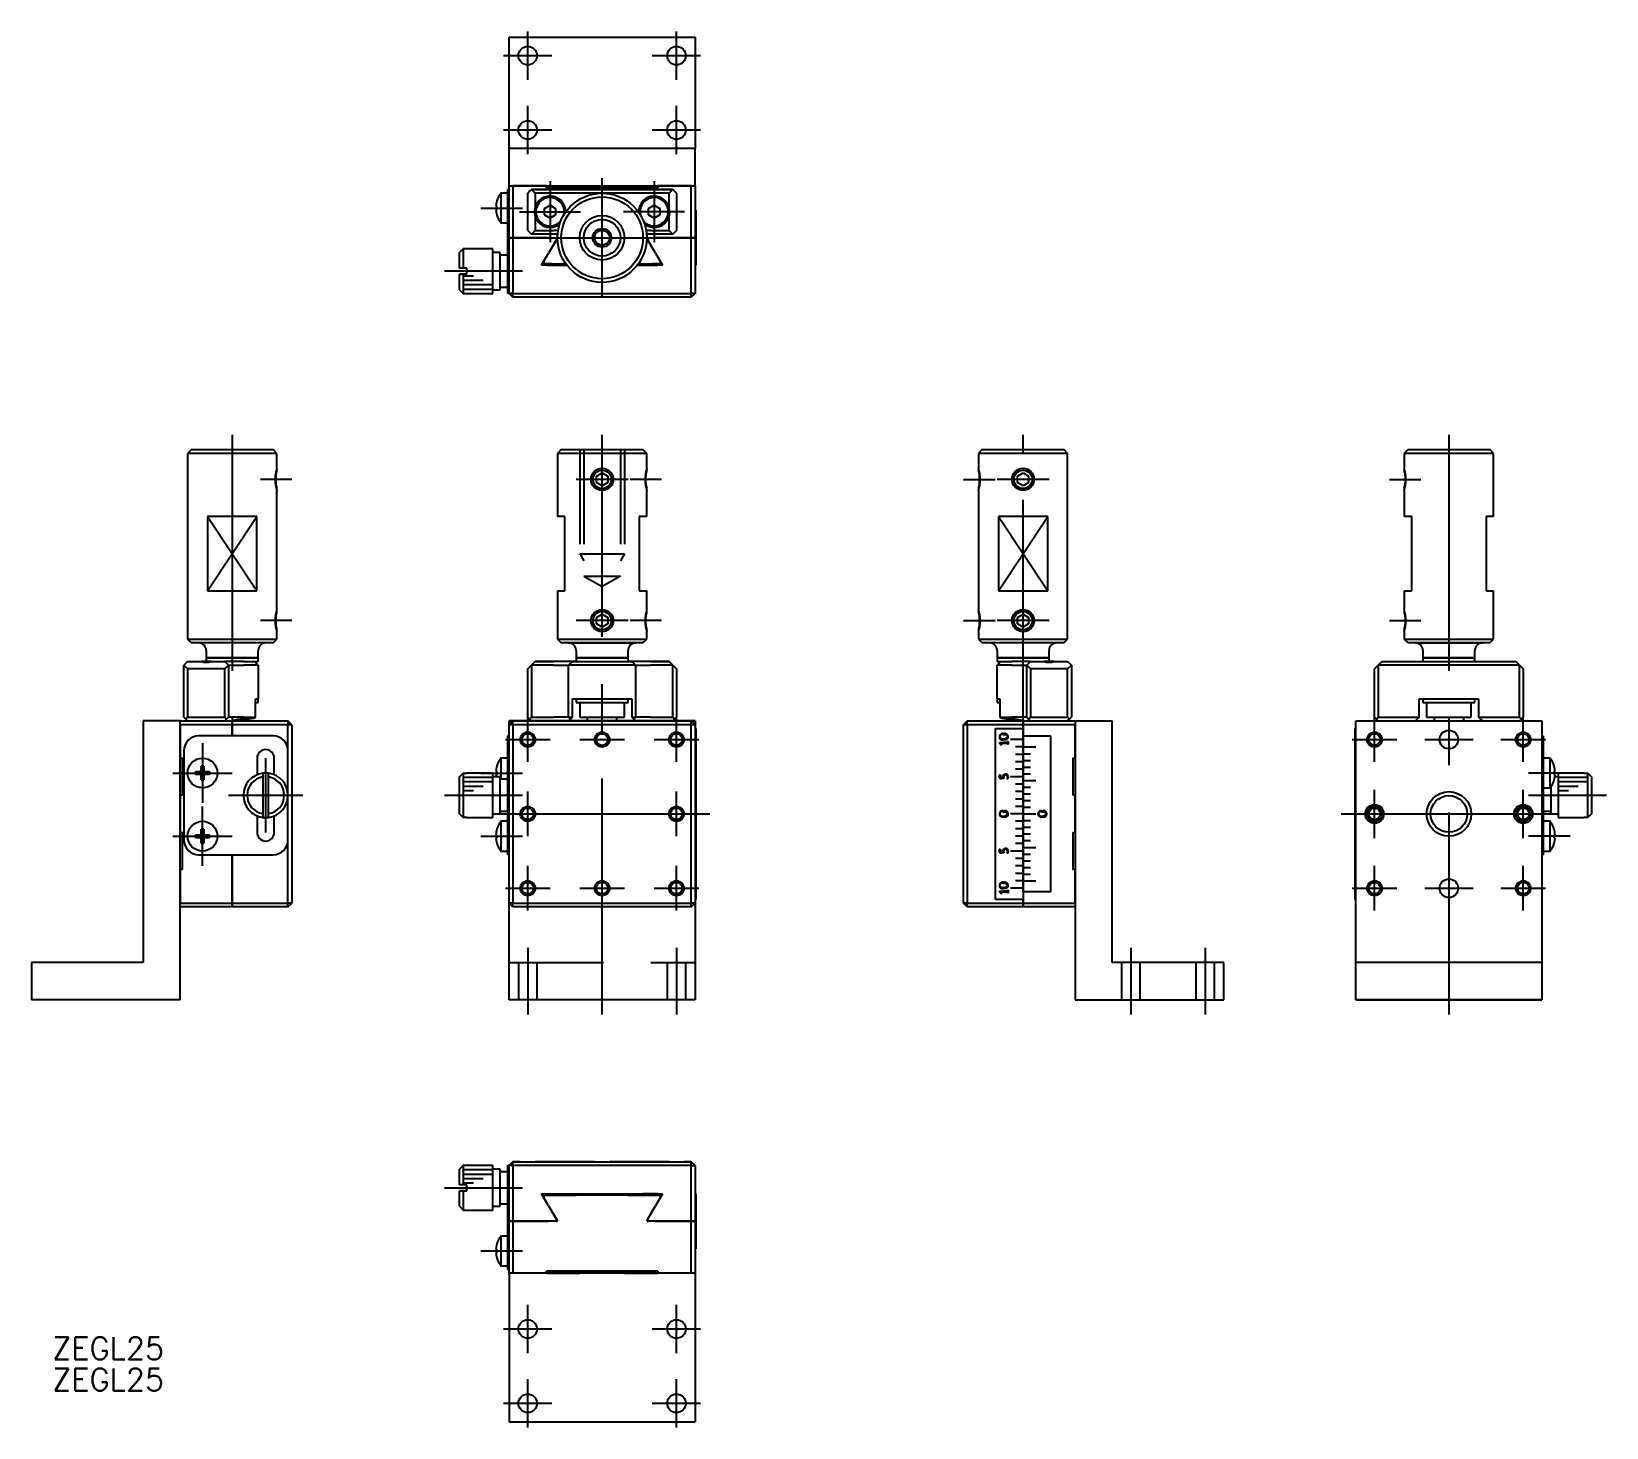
# Model space of a CAD drawing. Extents: x -77 to 135, y -83 to 105.
import ezdxf

# ---------------------------------------------------------------- set-up
doc = ezdxf.new("R2010")
doc.units = 0
doc.linetypes.add('CENTER', pattern=[50.8, 31.75, -6.35, 6.35, -6.35])
doc.linetypes.add('DASHED', pattern=[19.05, 12.7, -6.35])
doc.layers.get('0').update_dxf_attribs({"linetype": 'CONTINUOUS'})
doc.layers.add('CENTER', color=1, linetype='CENTER')
doc.styles.get("Standard").update_dxf_attribs({"font": 'txt.shx', "height": 3, "bigfont": 'bigfont.shx'})

msp = doc.modelspace()

# ---------------------------------------------------------------- texts
at = {"color": 7, "linetype": 'CONTINUOUS'}
for p in [(-73.96, -73.39), (-73.96, -77.59)]:
    msp.add_text('ZEGL25', height=3, dxfattribs=at).set_placement(p)

# ---------------------------------------------------------------- linework, layer by layer
at = {"color": 7, "linetype": 'CONTINUOUS'}
for p, q in [((-12.5, 104.5), (12.5, 104.5)), ((-12.5, 104.5), (12.5, 104.5)), ((-12.5, 89.5), (-12.5, 104.5)), ((12.5, 104.5), (12.5, 89.5)), ((12.5, 89.5), (-12.5, 89.5)), ((-12.5, 84.5), (-12.5, 89.5)), ((-11, 89.5), (-12.5, 89.5)), ((-11, 89.5), (-11.25, 89.5)), ((-11, 89.5), (-11.25, 89.5)), ((-3, 89.5), (-9, 89.5)), ((-8.75, 89.5), (-9, 89.5)), ((-8.75, 89.5), (-9, 89.5)), ((1.25, 89.5), (-1.25, 89.5)), ((0, 89.5), (-1.25, 89.5)), ((1.25, 89.5), (0, 89.5)), ((9, 89.5), (3, 89.5)), ((9, 89.5), (8.75, 89.5)), ((9, 89.5), (8.75, 89.5)), ((11.25, 89.5), (11, 89.5)), ((11.25, 89.5), (11, 89.5)), ((12.5, 89.5), (11, 89.5)), ((12.5, 84.5), (12.5, 89.5)), ((-12.7, 83.5), (-13.6, 83.5)), ((-13.6, 83.5), (-13.6, 79.5)), ((-12.5, 84), (-12.7, 84)), ((-12.7, 82), (-12.7, 84)), ((-12.5, 84), (-12.7, 84)), ((-12.5, 77.5), (-12.5, 84.5)), ((-12.5, 84.5), (-12, 84.5)), ((-12, 84.5), (-7.5, 84.5)), ((-7.5, 84.5), (-12, 84.5)), ((-12, 84.5), (-12, 77.5)), ((-9.5, 84), (-10, 83.5)), ((-10, 83.5), (-9.75, 83.75)), ((-10, 78.5), (-10, 83.5)), ((-9.5, 84), (-9.75, 83.75)), ((-9.5, 84), (9.5, 84)), ((-4, 84), (-9.5, 84)), ((-9, 83.5), (-9.5, 84)), ((0, 83.5), (-9, 83.5)), ((-9, 83.5), (-9, 81.64)), ((-7.5, 84.5), (7.5, 84.5)), ((-7.5, 84.2), (-7.5, 84.5)), ((7.5, 84.2), (-7.5, 84.2)), ((-7.5, 84.2), (7.5, 84.2)), ((4, 84.2), (-4, 84.2)), ((4, 84.2), (-4, 84.2)), ((4, 84), (-4, 84)), ((9, 83.5), (0, 83.5)), ((9.5, 84), (4, 84)), ((7.5, 84.5), (12, 84.5)), ((12, 84.5), (7.5, 84.5)), ((7.5, 84.5), (7.5, 84.2)), ((9.5, 84), (9, 83.5)), ((9, 81.64), (9, 83.5)), ((9.75, 83.75), (9.5, 84)), ((10, 83.5), (9.5, 84)), ((9.75, 83.75), (10, 83.5)), ((10, 83.5), (10, 78.5)), ((12, 77.5), (12, 84.5)), ((12, 84.5), (12.5, 84.5)), ((12.5, 84.5), (12.5, 77.5)), ((-14.29, 81.7), (-14.16, 81.7)), ((-14.29, 81.3), (-14.16, 81.3)), ((-14.16, 81.3), (-14.29, 81.3)), ((-14.16, 82.45), (-14.16, 82.43)), ((-14.16, 81.7), (-14.16, 81.3)), ((-14.16, 80.57), (-14.16, 80.55)), ((-12.7, 72), (-12.7, 82)), ((-7.75, 81.43), (-7, 81.87)), ((-7.75, 80.57), (-7.75, 81.43)), ((-7.75, 80.57), (-7, 80.13)), ((-7, 80.13), (-7.75, 80.57)), ((-7, 81.87), (-6.25, 81.43)), ((-7, 80.13), (-6.25, 80.57)), ((-6.25, 80.57), (-7, 80.13)), ((-6.25, 81.43), (-6.25, 80.57)), ((6.25, 81.43), (7, 81.87)), ((6.25, 80.57), (6.25, 81.43)), ((6.25, 80.57), (7, 80.13)), ((7, 80.13), (6.25, 80.57)), ((7, 81.87), (7.75, 81.43)), ((7, 80.13), (7.75, 80.57)), ((7.75, 80.57), (7, 80.13)), ((7.75, 81.43), (7.75, 80.57)), ((12.5, 81.2), (12.65, 81.2)), ((12.5, 81.2), (12.65, 81.2)), ((12.65, 77.51), (12.65, 81.2)), ((-13.6, 79.5), (-12.7, 79.5)), ((-10, 78.5), (-9.5, 78)), ((-9.5, 78), (-9, 78.5)), ((-9, 80.36), (-9, 78.5)), ((-9, 78.5), (-6.5, 78.5)), ((5.81, 79), (5.81, 79)), ((6.5, 78.5), (9, 78.5)), ((9, 78.5), (9, 80.36)), ((9, 78.5), (9.5, 78)), ((9.5, 78), (10, 78.5)), ((-12.5, 70), (-12.5, 77.5)), ((-12.5, 77.5), (-12, 77.5)), ((-12, 77.5), (-12.5, 77.5)), ((-7.2, 77.5), (-12, 77.5)), ((-12, 77.5), (-7.2, 77.5)), ((-12, 77.5), (-12, 70)), ((-6.5, 78), (-9.5, 78)), ((-7.2, 77.5), (-6, 77.5)), ((-6.2, 77.15), (-7.2, 75.42)), ((-6, 77.5), (-6.8, 76.11)), ((-6.2, 77.15), (-6, 77.5)), ((-6.2, 77.5), (-6.2, 77.15)), ((6.8, 76.11), (6, 77.5)), ((6, 77.5), (6.2, 77.15)), ((6, 77.5), (7.2, 77.5)), ((6.2, 77.15), (6.2, 77.5)), ((7.2, 75.42), (6.2, 77.15)), ((9.5, 78), (6.5, 78)), ((12, 77.5), (7.2, 77.5)), ((7.2, 77.5), (12, 77.5)), ((12, 70), (12, 77.5)), ((12, 77.5), (12.5, 77.5)), ((12.5, 77.5), (12, 77.5)), ((12.5, 77.5), (12.5, 70)), ((12.5, 77.5), (12.65, 77.5)), ((12.65, 77.5), (12.65, 77.51)), ((12.65, 73.8), (12.65, 77.5)), ((-18.7, 76), (-19.2, 75.5)), ((-19.2, 73.4), (-19.2, 75.5)), ((-14.7, 76), (-18.7, 76)), ((-18.7, 76), (-18.7, 73.4)), ((-14.7, 73), (-14.7, 76)), ((-13.7, 75.5), (-14.7, 75.5)), ((-13.7, 73), (-13.7, 75.5)), ((-12.7, 75.15), (-13.7, 75.15)), ((-8.13, 73.8), (-7.2, 75.42)), ((-7.8, 74), (-7.8, 74.38)), ((7.2, 75.42), (8.13, 73.8)), ((7.8, 74.38), (7.8, 74)), ((-18.7, 73.4), (-19.2, 73.4)), ((-19.2, 70.5), (-19.2, 72.6)), ((-19.2, 72.6), (-18.7, 72.6)), ((-18.7, 72.6), (-19.2, 72.6)), ((-18.2, 73.4), (-18.7, 73.4)), ((-18.7, 72.6), (-18.2, 72.6)), ((-18.7, 72.6), (-18.7, 70)), ((-18.2, 72.6), (-18.7, 72.6)), ((-18.7, 72.4), (-17.3, 72.4)), ((-18.2, 72.6), (-18.2, 73.4)), ((-14.7, 70), (-14.7, 73)), ((-13.7, 70.5), (-13.7, 73)), ((-4.72, 73.8), (-8.13, 73.8)), ((-6.8, 74), (-7.8, 74)), ((-7.5, 73.8), (-4.72, 73.8)), ((-7.5, 73.8), (-5.5, 73.8)), ((-5.5, 73.8), (-7.5, 73.8)), ((-6.8, 74), (-4.87, 74)), ((4.72, 73.8), (7.5, 73.8)), ((8.13, 73.8), (4.72, 73.8)), ((4.87, 74), (6.8, 74)), ((7.5, 73.8), (5.5, 73.8)), ((5.5, 73.8), (7.5, 73.8)), ((7.8, 74), (6.8, 74)), ((12.5, 73.8), (12.65, 73.8)), ((-19.2, 70.5), (-18.7, 70)), ((-18.7, 71.8), (-16, 71.8)), ((-18.7, 71.2), (-14.7, 71.2)), ((-18.7, 70.6), (-14.7, 70.6)), ((-18.7, 70), (-14.7, 70)), ((-14.7, 70.5), (-13.7, 70.5)), ((-13.7, 70.85), (-12.7, 70.85)), ((-12.7, 70), (-12.7, 72)), ((-12.5, 70), (-12.7, 70)), ((-12, 69.5), (-12.5, 70)), ((-12, 70), (-12.5, 70)), ((-12, 69.5), (-12, 70)), ((-12, 70), (12, 70)), ((1.5, 71.69), (1.5, 71.69)), ((12.5, 70), (12, 69.5)), ((12, 69.5), (12, 70)), ((12.5, 70), (12, 70)), ((12, 69.5), (-12, 69.5)), ((-55.25, 49), (-55.75, 48.5)), ((-55.25, 49), (-44.25, 49)), ((-43.75, 48.5), (-44.25, 49)), ((-5.5, 49), (-6, 48.5)), ((-5.5, 49), (5.5, 49)), ((-5.5, 49), (-3, 49)), ((3, 49), (5.5, 49)), ((6, 48.5), (5.5, 49)), ((51.12, 49), (50.62, 48.5)), ((51.12, 49), (56.62, 49)), ((56.62, 49), (62.12, 49)), ((62.62, 48.5), (62.12, 49)), ((108.4, 49), (107.9, 48.5)), ((108.4, 49), (119.4, 49)), ((119.9, 48.5), (119.4, 49)), ((-55.75, 48.5), (-55.75, 23.5)), ((-43.75, 48.5), (-55.75, 48.5)), ((-43.75, 46.5), (-43.75, 48.5)), ((-6, 48.5), (-6, 40)), ((6, 48.5), (-6, 48.5)), ((6, 46.5), (6, 48.5)), ((56.62, 48.5), (50.62, 48.5)), ((50.62, 48.5), (50.62, 46.5)), ((62.62, 48.5), (56.62, 48.5)), ((62.62, 23.5), (62.62, 48.5)), ((119.9, 48.5), (107.9, 48.5)), ((107.9, 48.5), (107.9, 46.5)), ((119.9, 40), (119.9, 48.5)), ((-0.75, 45.43), (0, 45.87)), ((-0.75, 44.57), (-0.75, 45.43)), ((0, 44.13), (-0.75, 44.57)), ((0, 45.87), (0.75, 45.43)), ((0.75, 44.57), (0, 44.13)), ((0.75, 45.43), (0.75, 44.57)), ((55.87, 45.43), (56.62, 45.87)), ((55.87, 44.57), (55.87, 45.43)), ((56.62, 44.13), (55.87, 44.57)), ((56.62, 45.87), (57.37, 45.43)), ((57.37, 44.57), (56.62, 44.13)), ((57.37, 45.43), (57.37, 44.57)), ((-43.75, 27.5), (-43.75, 43.5)), ((6, 40), (6, 43.5)), ((50.62, 43.5), (50.62, 27.5)), ((107.9, 43.5), (107.9, 40)), ((-46.43, 40), (-53.07, 40)), ((-53.07, 40), (-53.07, 30)), ((-46.43, 30), (-46.43, 40)), ((-5, 40), (-6, 40)), ((-5, 30), (-5, 40)), ((6, 40), (5, 40)), ((5, 40), (5, 30)), ((53.31, 40), (53.31, 30)), ((59.94, 40), (53.31, 40)), ((59.94, 30), (59.94, 40)), ((108.9, 40), (107.9, 40)), ((108.9, 40), (107.9, 40)), ((108.9, 30), (108.9, 40)), ((118.9, 40), (118.9, 30)), ((119.9, 40), (118.9, 40)), ((119.9, 40), (118.9, 40)), ((-53.07, 30), (-46.43, 30)), ((-6, 30), (-6, 23.5)), ((-6, 30), (-5, 30)), ((-6, 30), (-5, 30)), ((5, 30), (6, 30)), ((5, 30), (6, 30)), ((6, 27.5), (6, 30)), ((53.31, 30), (59.94, 30)), ((107.9, 30), (107.9, 27.5)), ((107.9, 30), (108.9, 30)), ((118.9, 30), (119.9, 30)), ((119.9, 23.5), (119.9, 30)), ((-0.75, 26.43), (0, 26.87)), ((-0.75, 25.57), (-0.75, 26.43)), ((0, 25.13), (-0.75, 25.57)), ((0, 26.87), (0.75, 26.43)), ((0.75, 25.57), (0, 25.13)), ((0.75, 26.43), (0.75, 25.57)), ((55.87, 26.43), (56.62, 26.87)), ((55.87, 25.57), (55.87, 26.43)), ((56.62, 25.13), (55.87, 25.57)), ((56.62, 26.87), (57.37, 26.43)), ((57.37, 25.57), (56.62, 25.13)), ((57.37, 26.43), (57.37, 25.57)), ((-55.75, 23.5), (-55.25, 23)), ((-55.75, 23.5), (-43.75, 23.5)), ((-44.25, 23), (-43.75, 23.5)), ((-43.75, 23.5), (-43.75, 24.5)), ((-6, 23.5), (6, 23.5)), ((-6, 23.5), (-5.5, 23)), ((5.5, 23), (6, 23.5)), ((6, 23.5), (6, 24.5)), ((50.62, 24.5), (50.62, 23.5)), ((50.62, 23.5), (56.62, 23.5)), ((50.62, 23.5), (51.12, 23)), ((56.62, 23.5), (62.62, 23.5)), ((62.12, 23), (62.62, 23.5)), ((107.9, 24.5), (107.9, 23.5)), ((107.9, 23.5), (119.9, 23.5)), ((107.9, 23.5), (108.4, 23)), ((119.4, 23), (119.9, 23.5)), ((-44.25, 23), (-55.25, 23)), ((-53.25, 22), (-53.25, 21)), ((-46.25, 21), (-46.25, 22)), ((5.5, 23), (-5.5, 23)), ((-4.5, 23), (4.5, 23)), ((-3.5, 22), (-3.5, 21)), ((3.5, 21), (3.5, 22)), ((56.62, 23), (51.12, 23)), ((53.12, 22), (53.12, 21)), ((62.12, 23), (56.62, 23)), ((60.12, 21), (60.12, 22)), ((119.4, 23), (108.4, 23)), ((112.4, 23), (108.4, 23)), ((109.4, 23), (118.4, 23)), ((109.4, 23), (112.4, 23)), ((110.4, 22), (110.4, 21)), ((115.4, 23), (118.4, 23)), ((119.4, 23), (115.4, 23)), ((117.4, 21), (117.4, 22)), ((-55.75, 20.5), (-56.25, 20)), ((-56.25, 13), (-56.25, 20)), ((-56.25, 20), (-55.75, 19.5)), ((-55.75, 20.5), (-53.89, 20.5)), ((-50.75, 19.5), (-55.75, 19.5)), ((-55.75, 19.5), (-55.75, 13)), ((-53.25, 20.5), (-53.89, 20.5)), ((-53.25, 21), (-46.25, 21)), ((-46.25, 21), (-53.25, 21)), ((-53.25, 21), (-53.25, 20.5)), ((-52.61, 20.5), (-53.25, 20.5)), ((-52.61, 20.5), (-50.75, 20.5)), ((-48.25, 20.5), (-50.75, 20.5)), ((-50.25, 20), (-50.75, 20.5)), ((-50.75, 19.5), (-50.25, 20)), ((-50.75, 13), (-50.75, 19.5)), ((-50.25, 20), (-50.25, 13)), ((-50.25, 20), (-48.25, 20)), ((-48.25, 20.5), (-47.75, 20.5)), ((-47.75, 20), (-48.25, 20)), ((-47.75, 20.5), (-46.75, 20.5)), ((-46.25, 20), (-47.75, 20)), ((-46.25, 20), (-46.75, 20.5)), ((-46.75, 20.5), (-46.25, 20.5)), ((-46.25, 20.5), (-46.25, 21)), ((-46.25, 20), (-46.25, 15.5)), ((-9.5, 20), (-10, 19.5)), ((-10, 19.5), (-9.5, 20)), ((-10, 13), (-10, 19.5)), ((-9.5, 20), (-9, 20.5)), ((-9, 20.5), (-9.5, 20)), ((-9.5, 20), (-9.5, 13)), ((-6.5, 20), (-9.5, 20)), ((-9.1, 20.4), (-9, 20.5)), ((-9.1, 20.4), (-9, 20.5)), ((-9, 20.5), (-6.5, 20.5)), ((-8.9, 20.5), (-9, 20.5)), ((-8.9, 20.5), (-9, 20.5)), ((-8.82, 20.5), (-9, 20.5)), ((-5.23, 20.5), (-8.82, 20.5)), ((-4, 20.5), (-6.5, 20.5)), ((-6.5, 20), (-4.5, 20)), ((-4.9, 20.5), (-5.23, 20.5)), ((-3.5, 20.5), (-5.1, 20.5)), ((-4.9, 20.5), (-5.1, 20.5)), ((-4.5, 20), (-4, 20.5)), ((-4.5, 20), (-4, 20.5)), ((-4.5, 13), (-4.5, 20)), ((-3, 20), (-4.5, 20)), ((-4, 20.5), (-3, 20.5)), ((3.5, 21), (-3.5, 21)), ((-3.5, 21), (3.5, 21)), ((-3.5, 21), (-3.5, 20.5)), ((-3, 20.5), (-1.8, 20.5)), ((3, 20), (-3, 20)), ((-1.8, 20.5), (1.8, 20.5)), ((1.8, 20.5), (3, 20.5)), ((3, 20.5), (4, 20.5)), ((4.5, 20), (3, 20)), ((3.5, 20.5), (3.5, 21)), ((5.1, 20.5), (3.5, 20.5)), ((6.5, 20.5), (4, 20.5)), ((4.5, 20), (4, 20.5)), ((4.5, 20), (4, 20.5)), ((4.5, 20), (6.5, 20)), ((4.5, 20), (4.5, 13)), ((9, 20.5), (4.9, 20.5)), ((5.1, 20.5), (4.9, 20.5)), ((6.5, 20.5), (9, 20.5)), ((9.5, 20), (6.5, 20)), ((9, 20.5), (8.9, 20.5)), ((9, 20.5), (8.9, 20.5)), ((9, 20.5), (9.5, 20)), ((9.5, 20), (9, 20.5)), ((9, 20.5), (9.1, 20.4)), ((9, 20.5), (9.1, 20.4)), ((9.5, 13), (9.5, 20)), ((9.5, 20), (10, 19.5)), ((10, 19.5), (9.5, 20)), ((10, 19.5), (10, 13)), ((53.12, 21), (56.62, 21)), ((56.62, 21), (53.12, 21)), ((53.12, 21), (53.12, 20.5)), ((53.12, 20.5), (53.62, 20.5)), ((53.12, 20), (53.62, 20.5)), ((54.62, 20), (53.12, 20)), ((53.12, 15.5), (53.12, 20)), ((53.62, 20.5), (54.62, 20.5)), ((54.62, 20.5), (55.12, 20.5)), ((55.12, 20), (54.62, 20)), ((57.62, 20.5), (55.12, 20.5)), ((55.12, 20), (57.12, 20)), ((56.62, 21), (60.12, 21)), ((60.12, 21), (56.62, 21)), ((57.62, 20.5), (57.12, 20)), ((57.12, 13), (57.12, 20)), ((57.12, 20), (57.62, 19.5)), ((57.62, 20.5), (59.48, 20.5)), ((62.62, 19.5), (57.62, 19.5)), ((57.62, 19.5), (57.62, 13)), ((60.76, 20.5), (59.48, 20.5)), ((60.12, 20.5), (60.12, 21)), ((60.76, 20.5), (62.62, 20.5)), ((63.12, 20), (62.62, 20.5)), ((62.62, 19.5), (63.12, 20)), ((62.62, 13), (62.62, 19.5)), ((63.12, 20), (63.12, 13)), ((103.9, 19.5), (104.4, 20)), ((103.9, 13), (103.9, 19.5)), ((104.4, 20), (104.9, 20.5)), ((123.4, 20), (104.4, 20)), ((104.4, 20), (104.4, 13)), ((104.9, 20.5), (122.9, 20.5)), ((110.4, 21), (113.9, 21)), ((113.9, 21), (110.4, 21)), ((110.4, 21), (110.4, 20.5)), ((113.9, 21), (117.4, 21)), ((117.4, 21), (113.9, 21)), ((117.4, 20.5), (117.4, 21)), ((122.9, 20.5), (123.4, 20)), ((123.4, 13), (123.4, 20)), ((123.4, 20), (123.9, 19.5)), ((123.9, 19.5), (123.9, 13)), ((-46.63, 13), (-46.63, 15.5)), ((-46.63, 15.5), (-46.25, 15.5)), ((-46.63, 15), (-46.25, 15)), ((-46.25, 15), (-46.25, 15.5)), ((-4, 13), (-4, 15.5)), ((-4, 15.5), (-3, 15.5)), ((-3.5, 15.5), (-3.5, 15)), ((-3.5, 15), (3.5, 15)), ((-3, 15.5), (0, 15.5)), ((-3, 15), (-3, 13)), ((0, 15.5), (3, 15.5)), ((3, 15.5), (4, 15.5)), ((3, 13), (3, 15)), ((3.5, 15), (3.5, 15.5)), ((4, 15.5), (4, 13)), ((53.12, 15.5), (53.51, 15.5)), ((53.12, 15.5), (53.12, 15)), ((53.12, 15), (53.51, 15)), ((53.51, 15.5), (53.51, 13)), ((109.9, 15.5), (117.9, 15.5)), ((109.9, 15.5), (110.4, 15.5)), ((109.9, 13), (109.9, 15.5)), ((110.4, 15.5), (110.4, 15)), ((110.4, 15), (113.9, 15)), ((110.4, 15), (110.9, 15)), ((110.9, 15), (110.9, 13)), ((113.9, 15), (117.4, 15)), ((116.9, 13), (116.9, 15)), ((116.9, 15), (117.4, 15)), ((117.4, 15), (117.4, 15.5)), ((117.4, 15.5), (117.9, 15.5)), ((117.9, 15.5), (117.9, 13)), ((-56.25, 13), (-56, 12.75)), ((-55.75, 13), (-56, 12.75)), ((-56, 12.75), (-55.75, 12.5)), ((-55.75, 13), (-50.75, 13)), ((-50.75, 13), (-50.5, 12.75)), ((-50.5, 12.75), (-50.75, 12.5)), ((-50.25, 13), (-50.5, 12.75)), ((-48.25, 13), (-50.25, 13)), ((-48.25, 13), (-47.75, 13)), ((-47.75, 12.75), (-48.25, 12.75)), ((-47.75, 13), (-46.63, 13)), ((-47.75, 12.5), (-47.75, 12.75)), ((-10, 13), (-9.75, 12.75)), ((-9.5, 13), (-9.75, 12.75)), ((-9.75, 12.75), (-9.5, 12.5)), ((-9.5, 13), (-6.5, 13)), ((-4.5, 13), (-6.5, 13)), ((-4.5, 13), (-4, 13)), ((-4.5, 13), (-4.25, 12.75)), ((-4.25, 12.75), (-4.5, 12.5)), ((-4, 13), (-4.25, 12.75)), ((-3, 13), (3, 13)), ((-2, 13), (-2, 12.5)), ((2, 12.5), (2, 13)), ((4.25, 12.75), (4, 13)), ((4, 13), (4.5, 13)), ((4.25, 12.75), (4.5, 13)), ((4.5, 12.5), (4.25, 12.75)), ((6.5, 13), (4.5, 13)), ((6.5, 13), (9.5, 13)), ((9.75, 12.75), (9.5, 13)), ((9.5, 12.5), (9.75, 12.75)), ((9.75, 12.75), (10, 13)), ((53.51, 13), (54.62, 13)), ((54.62, 13), (55.12, 13)), ((54.62, 12.75), (54.62, 12.5)), ((55.12, 12.75), (54.62, 12.75)), ((57.12, 13), (55.12, 13)), ((57.37, 12.75), (57.12, 13)), ((57.37, 12.75), (57.62, 13)), ((57.62, 12.5), (57.37, 12.75)), ((57.62, 13), (62.62, 13)), ((62.87, 12.75), (62.62, 13)), ((62.62, 12.5), (62.87, 12.75)), ((62.87, 12.75), (63.12, 13)), ((104.15, 12.75), (103.9, 13)), ((104.15, 12.75), (103.9, 13)), ((104.15, 12.75), (104.4, 13)), ((104.4, 12.5), (104.15, 12.75)), ((104.4, 12.5), (104.15, 12.75)), ((104.4, 13), (109.9, 13)), ((109.9, 13), (109.4, 12.5)), ((109.4, 12.5), (109.65, 12.75)), ((109.65, 12.75), (109.9, 13)), ((110.9, 13), (116.9, 13)), ((110.9, 13), (111.9, 13)), ((111.9, 13), (115.9, 13)), ((111.9, 13), (115.9, 13)), ((111.9, 13), (111.9, 12.5)), ((115.9, 13), (116.9, 13)), ((115.9, 12.5), (115.9, 13)), ((117.9, 13), (123.4, 13)), ((118.4, 12.5), (117.9, 13)), ((117.9, 13), (118.15, 12.75)), ((118.15, 12.75), (118.4, 12.5)), ((123.4, 13), (123.65, 12.75)), ((123.65, 12.75), (123.4, 12.5)), ((123.65, 12.75), (123.4, 12.5)), ((123.9, 13), (123.65, 12.75)), ((123.9, 13), (123.65, 12.75)), ((-61.75, 12.5), (-61.75, 11)), ((-56.75, 12.5), (-61.75, 12.5)), ((-61.75, 11), (-61.75, -9)), ((-56.75, 12.5), (-52.25, 12.5)), ((-56.75, 12), (-56.75, 12.5)), ((-56.75, 9), (-56.75, 12)), ((-56.75, 12), (-56.75, 9)), ((-49.75, 12), (-56.75, 12)), ((-52.25, 12.5), (-49.75, 12.5)), ((-49.75, 12.5), (-42.25, 12.5)), ((-49.75, 12), (-49.75, 12.5)), ((-49.75, 12.5), (-49.75, 12)), ((-49.75, 10.5), (-49.75, 12)), ((-49.75, 12), (-49.75, 10.5)), ((-42.25, 12), (-49.75, 12)), ((-41.75, 12), (-42.25, 12.5)), ((-42.25, 12.5), (-42.25, 12)), ((-42.25, 8.5), (-42.25, 12)), ((-41.75, 12), (-42.25, 12)), ((-41.75, 12), (-41.75, 9)), ((-12, 12.5), (-12.5, 12.5)), ((-12.5, 12), (-12.5, 12.5)), ((-12.5, 12.5), (-12, 12.5)), ((-12, 12.5), (-12.5, 12)), ((-12.5, 12), (-12, 12.5)), ((-12.5, 8.5), (-12.5, 12)), ((-12, 12), (-12.5, 12)), ((-7.2, 12.5), (-12, 12.5)), ((-12, 12.5), (12, 12.5)), ((-12, 12), (-12, 12.5)), ((-12, 12), (-12, -12)), ((12, 12), (-12, 12)), ((8.13, 12.5), (-8.13, 12.5)), ((-8.13, 12.5), (-7.2, 12.5)), ((12, 12.5), (7.2, 12.5)), ((7.2, 12.5), (8.13, 12.5)), ((12.5, 12.5), (12, 12.5)), ((12, 12.5), (12.5, 12.5)), ((12, 12), (12, 12.5)), ((12.5, 12), (12, 12.5)), ((12, 12.5), (12.5, 12)), ((12, -12), (12, 12)), ((12.5, 12), (12, 12)), ((12.5, 12.5), (12.5, 12)), ((12.5, 12), (12.5, -12)), ((12.5, 11.5), (12.65, 11.5)), ((12.5, 11.5), (12.65, 11.5)), ((12.65, -11.5), (12.65, 11.5)), ((48.62, 12), (49.12, 12.5)), ((48.62, 9), (48.62, 12)), ((49.12, 12), (48.62, 12)), ((49.12, 12.5), (56.62, 12.5)), ((49.12, 12), (49.12, 12.5)), ((49.12, 12), (49.12, -12)), ((56.62, 12), (49.12, 12)), ((52.92, -11.5), (52.92, 11.5)), ((52.92, 11.5), (56.62, 11.5)), ((56.62, 12.5), (59.12, 12.5)), ((56.62, 12.5), (56.62, 12)), ((56.62, 12), (56.62, 12.5)), ((63.62, 12), (56.62, 12)), ((56.62, 11.51), (56.62, 12)), ((56.62, 12), (56.62, 11.51)), ((56.62, 11.5), (56.62, 10.51)), ((59.12, 12.5), (63.62, 12.5)), ((63.62, 12.5), (68.62, 12.5)), ((63.62, 12.5), (63.62, 12)), ((63.62, 12), (63.62, 9)), ((63.62, 9), (63.62, 12)), ((68.62, 11), (68.62, 12.5)), ((68.62, -9), (68.62, 11)), ((101.25, 11.5), (101.25, 10.51)), ((101.4, 11.5), (101.25, 11.5)), ((101.4, -20), (101.4, 12.5)), ((101.4, 12.5), (126.4, 12.5)), ((126.4, 12.5), (126.4, -20)), ((-56.75, 7.5), (-56.75, 9)), ((-56.75, 9), (-56.75, 7.5)), ((-56.25, 8.5), (-56.25, -3.5)), ((-44.25, 10.5), (-54.25, 10.5)), ((-42.25, -12), (-42.25, 8.5)), ((-41.75, 9), (-41.75, -1)), ((-12.5, 10.5), (-12.7, 10.5)), ((-12.5, 10.5), (-12.7, 10.5)), ((-12.7, 8.5), (-12.7, 10.5)), ((-12.7, -3.5), (-12.7, 8.5)), ((-12.5, -3.5), (-12.5, 8.5)), ((-12.5, -3.5), (-12.5, 8.5)), ((48.62, -1), (48.62, 9)), ((53.45, 9.53), (53.44, 9.54)), ((53.48, 9.49), (53.45, 9.53)), ((53.53, 9.44), (53.48, 9.49)), ((53.6, 9.37), (53.53, 9.44)), ((54.52, 9.47), (53.57, 9.48)), ((53.57, 9.48), (53.68, 9.33)), ((53.63, 9.32), (53.6, 9.37)), ((53.64, 9.3), (53.63, 9.32)), ((53.67, 9.26), (53.64, 9.3)), ((53.68, 9.24), (53.67, 9.26)), ((53.68, 9.33), (53.72, 9.26)), ((53.69, 9.24), (53.68, 9.24)), ((53.7, 9.24), (53.69, 9.24)), ((53.71, 9.25), (53.7, 9.24)), ((53.7, 9.24), (53.7, 9.24)), ((53.72, 9.25), (53.71, 9.25)), ((53.72, 9.26), (53.72, 9.25)), ((54.52, 9.6), (54.55, 9.73)), ((54.6, 9.34), (54.52, 9.47)), ((54.55, 9.73), (54.6, 9.75)), ((54.6, 9.75), (54.6, 9.34)), ((55.62, 10), (54.92, 10)), ((56.62, 10), (55.62, 10)), ((56.62, 9), (55.62, 9)), ((56.62, 10.51), (56.62, 10.5)), ((56.62, 10.5), (60.32, 10.5)), ((56.62, 10.01), (56.62, 10.5)), ((56.62, 10.5), (56.62, 10)), ((56.62, 10), (56.62, 10.01)), ((56.62, 9.99), (56.62, 10)), ((56.62, 10), (56.62, 9.01)), ((56.62, 9.01), (56.62, 9.99)), ((56.62, 9), (56.62, 9.01)), ((56.62, 9.01), (56.62, 9)), ((56.62, 9), (57.62, 9)), ((56.62, 8.99), (56.62, 9)), ((56.62, 9), (56.62, 8.99)), ((56.62, 8.1), (56.62, 8.99)), ((56.62, 8.99), (56.62, 8.11)), ((57.62, 9), (58.32, 9)), ((60.32, 10.5), (60.32, -10.5)), ((63.62, 9), (63.62, 7.5)), ((63.62, 7.5), (63.62, 9)), ((101.25, 10.5), (101.25, -10.5)), ((101.4, 10.5), (101.25, 10.5)), ((126.4, 10.5), (126.6, 10.5)), ((126.6, 10.5), (126.6, 8.5)), ((126.6, 8.5), (126.6, -3.5)), ((-56.75, 2.5), (-56.75, 7.5)), ((-56.75, 7.5), (-56.45, 7.5)), ((-56.45, 2.5), (-56.45, 7.5)), ((-53.95, 5.7), (-53.95, 6.43)), ((-53.55, 6.43), (-53.55, 5.7)), ((-46.4, 7.5), (-46.4, 5.27)), ((-44.1, 5.27), (-44.1, 7.5)), ((-14.16, 6.45), (-14.16, 6.43)), ((-12.7, 7.5), (-13.6, 7.5)), ((-13.6, 7.5), (-13.6, 4.65)), ((56.62, 8), (55.62, 8)), ((56.62, 7), (55.62, 7)), ((56.62, 8.11), (56.62, 8.1)), ((56.62, 8.1), (57.62, 8.1)), ((56.62, 8.01), (56.62, 8.1)), ((56.62, 8.1), (56.62, 8.09)), ((56.62, 8.09), (56.62, 8)), ((56.62, 8), (56.62, 8.01)), ((56.62, 8), (56.62, 7.21)), ((56.62, 7.99), (56.62, 8)), ((56.62, 7.2), (56.62, 7.99)), ((56.62, 7.21), (56.62, 7.2)), ((56.62, 7.2), (57.62, 7.2)), ((56.62, 7.01), (56.62, 7.2)), ((56.62, 7.2), (56.62, 7.19)), ((56.62, 7.19), (56.62, 7)), ((56.62, 7), (56.62, 7.01)), ((56.62, 6.99), (56.62, 7)), ((56.62, 7), (56.62, 6.31)), ((56.62, 6.3), (56.62, 6.99)), ((63.32, 7.5), (63.32, 2.5)), ((63.32, 7.5), (63.62, 7.5)), ((63.62, 7.5), (63.62, 2.5)), ((127.5, 7.5), (126.6, 7.5)), ((127.5, 5.5), (127.5, 7.5)), ((128.05, 6.43), (128.05, 6.45)), ((-54.68, 5.7), (-53.95, 5.7)), ((-53.95, 5.3), (-54.68, 5.3)), ((-53.95, 4.57), (-53.95, 5.3)), ((-53.55, 5.7), (-52.82, 5.7)), ((-52.82, 5.3), (-53.55, 5.3)), ((-53.55, 5.3), (-53.55, 4.57)), ((-45.65, 5.47), (-45.65, 4.97)), ((-45.65, 4.97), (-45.65, 0.03)), ((-44.85, 4.97), (-44.85, 5.47)), ((-44.85, 0.03), (-44.85, 4.97)), ((-19.2, 4.97), (-18.7, 5.47)), ((-19.2, 0.03), (-19.2, 4.97)), ((-18.7, 5.47), (-18.7, -0.47)), ((-18.7, 5.47), (-18.2, 5.47)), ((-14.7, 4.9), (-18.7, 4.9)), ((-14.7, 4.3), (-18.7, 4.3)), ((-14.7, 5.5), (-18.2, 5.5)), ((-18.2, 5.47), (-18.2, 5.5)), ((-14.7, -0.5), (-14.7, 5.5)), ((-13.7, 5), (-14.7, 5)), ((-14.29, 5.7), (-14.16, 5.7)), ((-14.16, 5.3), (-14.29, 5.3)), ((-14.29, 5.3), (-14.16, 5.3)), ((-14.16, 5.7), (-14.16, 5.3)), ((-13.7, 0), (-13.7, 5)), ((-12.7, 4.65), (-13.7, 4.65)), ((53.45, 5.21), (53.42, 5.27)), ((53.42, 5.27), (53.44, 5.27)), ((53.44, 5.27), (53.56, 5.25)), ((53.56, 5.25), (53.57, 5.16)), ((53.57, 5.04), (53.56, 4.99)), ((53.56, 4.99), (53.56, 4.97)), ((53.56, 4.97), (53.56, 4.96)), ((53.56, 4.96), (53.56, 4.87)), ((53.56, 4.87), (53.57, 4.84)), ((53.57, 5.16), (53.57, 5.09)), ((53.57, 5.09), (53.57, 5.04)), ((53.57, 4.84), (53.58, 4.84)), ((53.57, 4.84), (53.57, 4.84)), ((53.58, 4.84), (53.66, 4.83)), ((53.66, 4.83), (53.9, 4.81)), ((53.81, 4.77), (53.77, 4.77)), ((54.03, 4.76), (53.81, 4.77)), ((54.03, 4.8), (54.04, 4.77)), ((54.04, 4.77), (54.03, 4.76)), ((54.56, 4.69), (54.47, 4.73)), ((55.62, 5), (54.92, 5)), ((56.62, 6), (55.62, 6)), ((56.62, 5), (55.62, 5)), ((56.62, 6.31), (56.62, 6.3)), ((56.62, 6.3), (57.62, 6.3)), ((56.62, 6.01), (56.62, 6.3)), ((56.62, 6.3), (56.62, 6.29)), ((56.62, 6.29), (56.62, 6)), ((56.62, 6), (56.62, 6.01)), ((56.62, 5.99), (56.62, 6)), ((56.62, 6), (56.62, 5.41)), ((56.62, 5.4), (56.62, 5.99)), ((56.62, 5.41), (56.62, 5.4)), ((56.62, 5.4), (57.62, 5.4)), ((56.62, 5.01), (56.62, 5.4)), ((56.62, 5.4), (56.62, 5.39)), ((56.62, 5.39), (56.62, 5)), ((56.62, 5), (56.62, 5.01)), ((56.62, 4.99), (56.62, 5)), ((56.62, 5), (56.62, 4.51)), ((56.62, 4.5), (56.62, 4.99)), ((56.62, 4.51), (56.62, 4.5)), ((56.62, 4.5), (57.62, 4.5)), ((56.62, 4.01), (56.62, 4.5)), ((56.62, 4.5), (56.62, 4.49)), ((56.62, 4.49), (56.62, 4)), ((57.62, 4.5), (58.32, 4.5)), ((127.5, 3.5), (127.5, 5.5)), ((128.19, 5.7), (128.05, 5.7)), ((128.05, 5.3), (128.05, 5.7)), ((128.05, 5.7), (128.19, 5.7)), ((128.19, 5.3), (128.05, 5.3)), ((128.05, 4.55), (128.05, 4.57)), ((128.6, 5), (128.15, 5)), ((132.1, 5.5), (128.6, 5.5)), ((128.6, 5.5), (128.6, -0.5)), ((132.6, 4.9), (128.6, 4.9)), ((132.6, 4.3), (128.6, 4.3)), ((132.1, 5.5), (132.1, 5.47)), ((132.1, 5.47), (132.6, 5.47)), ((132.6, -0.47), (132.6, 5.47)), ((132.6, 5.47), (133.1, 4.97)), ((133.1, 4.97), (133.1, 0.03)), ((-56.75, -2.5), (-56.75, 2.5)), ((-56.75, 2.5), (-56.75, -2.5)), ((-56.45, 2.5), (-56.75, 2.5)), ((-16, 3.7), (-18.7, 3.7)), ((-17.3, 3.1), (-18.7, 3.1)), ((56.62, 4), (55.62, 4)), ((56.62, 3), (55.62, 3)), ((56.62, 4), (56.62, 4.01)), ((56.62, 4), (56.62, 3.61)), ((56.62, 3.99), (56.62, 4)), ((56.62, 3.6), (56.62, 3.99)), ((56.62, 3.61), (56.62, 3.6)), ((56.62, 3.6), (57.62, 3.6)), ((56.62, 3.01), (56.62, 3.6)), ((56.62, 3.6), (56.62, 3.59)), ((56.62, 3.59), (56.62, 3)), ((56.62, 3), (56.62, 3.01)), ((56.62, 2.99), (56.62, 3)), ((56.62, 3), (56.62, 2.71)), ((56.62, 2.7), (56.62, 2.99)), ((56.62, 2.71), (56.62, 2.7)), ((56.62, 2.7), (57.62, 2.7)), ((56.62, 2.01), (56.62, 2.7)), ((56.62, 2.7), (56.62, 2.69)), ((56.62, 2.69), (56.62, 2)), ((63.62, 2.5), (63.32, 2.5)), ((63.62, 2.5), (63.62, -2.5)), ((63.62, -2.5), (63.62, 2.5)), ((126.6, 3.5), (127.5, 3.5)), ((127.6, 3.63), (127.6, 0)), ((131.3, 3.7), (128.6, 3.7)), ((130, 3.1), (128.6, 3.1)), ((-45.65, 0.03), (-45.65, -0.47)), ((-44.85, -0.47), (-44.85, 0.03)), ((-18.7, -0.47), (-19.2, 0.03)), ((-14.7, 0), (-13.7, 0)), ((-13.7, 0.35), (-12.7, 0.35)), ((55.62, 0), (54.92, 0)), ((56.62, 2), (55.62, 2)), ((56.62, 1), (55.62, 1)), ((56.62, 0), (55.62, 0)), ((56.62, 2), (56.62, 2.01)), ((56.62, 1.99), (56.62, 2)), ((56.62, 2), (56.62, 1.81)), ((56.62, 1.8), (56.62, 1.99)), ((56.62, 1.81), (56.62, 1.8)), ((56.62, 1.8), (57.62, 1.8)), ((56.62, 1.01), (56.62, 1.8)), ((56.62, 1.8), (56.62, 1.79)), ((56.62, 1.79), (56.62, 1)), ((56.62, 1), (56.62, 1.01)), ((56.62, 1), (56.62, 0.91)), ((56.62, 0.99), (56.62, 1)), ((56.62, 0.9), (56.62, 0.99)), ((56.62, 0.91), (56.62, 0.9)), ((56.62, 0.9), (57.62, 0.9)), ((56.62, 0.01), (56.62, 0.9)), ((56.62, 0.9), (56.62, 0.89)), ((56.62, 0.89), (56.62, 0.01)), ((56.62, 0.01), (56.62, 0)), ((56.62, 0), (56.62, 0.01)), ((56.62, 0), (57.62, 0)), ((56.62, 0), (56.62, -0.01)), ((56.62, -0.01), (56.62, 0)), ((57.62, 0), (58.32, 0)), ((126.6, 0.35), (127.6, 0.35)), ((127.6, 0), (128.6, 0)), ((133.1, 0.03), (132.6, -0.47)), ((-53.95, -2.8), (-53.95, -2.07)), ((-53.55, -2.07), (-53.55, -2.8)), ((-46.4, -0.27), (-46.4, -2.5)), ((-44.1, -2.5), (-44.1, -0.27)), ((-41.75, -1), (-41.75, -11)), ((-18.2, -0.47), (-18.7, -0.47)), ((-18.2, -0.5), (-18.2, -0.47)), ((-18.2, -0.5), (-14.7, -0.5)), ((-14.16, -2.05), (-14.16, -2.07)), ((-13.6, -1), (-13.6, -5)), ((-12.7, -1), (-13.6, -1)), ((48.62, -11), (48.62, -1)), ((56.62, -1), (55.62, -1)), ((56.62, -2), (55.62, -2)), ((56.62, -0.01), (56.62, -0.89)), ((56.62, -0.9), (56.62, -0.01)), ((56.62, -0.89), (56.62, -0.9)), ((56.62, -0.9), (57.62, -0.9)), ((56.62, -0.9), (56.62, -0.91)), ((56.62, -0.99), (56.62, -0.9)), ((56.62, -0.91), (56.62, -1)), ((56.62, -1), (56.62, -0.99)), ((56.62, -1), (56.62, -1.79)), ((56.62, -1.01), (56.62, -1)), ((56.62, -1.8), (56.62, -1.01)), ((56.62, -1.79), (56.62, -1.8)), ((56.62, -1.8), (57.62, -1.8)), ((56.62, -1.8), (56.62, -1.81)), ((56.62, -1.99), (56.62, -1.8)), ((56.62, -1.81), (56.62, -2)), ((56.62, -2), (56.62, -1.99)), ((56.62, -2), (56.62, -2.69)), ((56.62, -2.01), (56.62, -2)), ((56.62, -2.7), (56.62, -2.01)), ((127.5, -1), (126.6, -1)), ((127.5, -3), (127.5, -1)), ((128.05, -2.07), (128.05, -2.05)), ((128.6, -0.5), (132.1, -0.5)), ((132.1, -0.47), (132.1, -0.5)), ((132.6, -0.47), (132.1, -0.47)), ((-56.75, -7.5), (-56.75, -2.5)), ((-56.75, -2.5), (-56.45, -2.5)), ((-56.45, -7.5), (-56.45, -2.5)), ((-54.68, -2.8), (-53.95, -2.8)), ((-53.95, -3.2), (-54.68, -3.2)), ((-53.95, -3.93), (-53.95, -3.2)), ((-53.55, -2.8), (-52.82, -2.8)), ((-53.55, -3.2), (-53.55, -3.93)), ((-52.82, -3.2), (-53.55, -3.2)), ((-14.29, -2.8), (-14.16, -2.8)), ((-14.16, -3.2), (-14.29, -3.2)), ((-14.29, -3.2), (-14.16, -3.2)), ((-14.16, -2.8), (-14.16, -3.2)), ((-14.16, -3.93), (-14.16, -3.95)), ((-12.7, -5.5), (-12.7, -3.5)), ((-12.5, -12), (-12.5, -3.5)), ((56.62, -3), (55.62, -3)), ((56.62, -4), (55.62, -4)), ((56.62, -2.69), (56.62, -2.7)), ((56.62, -2.7), (57.62, -2.7)), ((56.62, -2.7), (56.62, -2.71)), ((56.62, -2.99), (56.62, -2.7)), ((56.62, -2.71), (56.62, -3)), ((56.62, -3), (56.62, -2.99)), ((56.62, -3), (56.62, -3.59)), ((56.62, -3.01), (56.62, -3)), ((56.62, -3.6), (56.62, -3.01)), ((56.62, -3.59), (56.62, -3.6)), ((56.62, -3.6), (57.62, -3.6)), ((56.62, -3.6), (56.62, -3.61)), ((56.62, -3.99), (56.62, -3.6)), ((56.62, -3.61), (56.62, -4)), ((56.62, -4), (56.62, -3.99)), ((56.62, -4), (56.62, -4.49)), ((56.62, -4.01), (56.62, -4)), ((56.62, -4.5), (56.62, -4.01)), ((63.32, -2.5), (63.32, -7.5)), ((63.32, -2.5), (63.62, -2.5)), ((63.62, -2.5), (63.62, -7.5)), ((126.6, -3.5), (126.6, -5.5)), ((127.5, -5), (127.5, -3)), ((128.19, -2.8), (128.05, -2.8)), ((128.05, -3.2), (128.05, -2.8)), ((128.05, -2.8), (128.19, -2.8)), ((128.19, -3.2), (128.05, -3.2)), ((128.05, -3.95), (128.05, -3.93)), ((-54.25, -5.5), (-44.25, -5.5)), ((-49.75, -5.5), (-49.75, -12)), ((-49.75, -12), (-49.75, -5.5)), ((-13.6, -5), (-12.7, -5)), ((-12.5, -5.5), (-12.7, -5.5)), ((53.45, -4.79), (53.42, -4.73)), ((53.42, -4.73), (53.44, -4.73)), ((53.44, -4.73), (53.56, -4.75)), ((53.56, -4.75), (53.57, -4.84)), ((53.57, -4.96), (53.56, -5.01)), ((53.56, -5.01), (53.56, -5.03)), ((53.56, -5.03), (53.56, -5.04)), ((53.56, -5.04), (53.56, -5.13)), ((53.56, -5.13), (53.57, -5.16)), ((53.57, -4.84), (53.57, -4.91)), ((53.57, -4.91), (53.57, -4.96)), ((53.57, -5.16), (53.58, -5.16)), ((53.57, -5.16), (53.57, -5.16)), ((53.58, -5.16), (53.66, -5.17)), ((53.66, -5.17), (53.9, -5.19)), ((53.81, -5.23), (53.77, -5.23)), ((54.03, -5.24), (53.81, -5.23)), ((54.03, -5.2), (54.04, -5.23)), ((54.04, -5.23), (54.03, -5.24)), ((54.56, -5.31), (54.47, -5.27)), ((55.62, -5), (54.92, -5)), ((56.62, -5), (55.62, -5)), ((56.62, -6), (55.62, -6)), ((56.62, -4.49), (56.62, -4.5)), ((56.62, -4.5), (57.62, -4.5)), ((56.62, -4.5), (56.62, -4.51)), ((56.62, -4.99), (56.62, -4.5)), ((56.62, -4.51), (56.62, -5)), ((56.62, -5), (56.62, -4.99)), ((56.62, -5), (56.62, -5.39)), ((56.62, -5.01), (56.62, -5)), ((56.62, -5.4), (56.62, -5.01)), ((56.62, -5.39), (56.62, -5.4)), ((56.62, -5.4), (57.62, -5.4)), ((56.62, -5.4), (56.62, -5.41)), ((56.62, -5.99), (56.62, -5.4)), ((56.62, -5.41), (56.62, -6)), ((56.62, -6), (56.62, -5.99)), ((56.62, -6), (56.62, -6.29)), ((56.62, -6.01), (56.62, -6)), ((56.62, -6.3), (56.62, -6.01)), ((56.62, -6.29), (56.62, -6.3)), ((56.62, -6.3), (57.62, -6.3)), ((56.62, -6.99), (56.62, -6.3)), ((56.62, -6.3), (56.62, -6.31)), ((56.62, -6.31), (56.62, -7)), ((57.62, -4.5), (58.32, -4.5)), ((126.4, -5.5), (126.6, -5.5)), ((126.4, -5.5), (126.6, -5.5)), ((126.6, -5), (127.5, -5)), ((-56.75, -11), (-56.75, -7.5)), ((-56.75, -7.5), (-56.75, -11)), ((-56.45, -7.5), (-56.75, -7.5)), ((56.62, -7), (55.62, -7)), ((56.62, -8), (55.62, -8)), ((56.62, -7), (56.62, -6.99)), ((56.62, -7), (56.62, -7.19)), ((56.62, -7.01), (56.62, -7)), ((56.62, -7.2), (56.62, -7.01)), ((56.62, -7.19), (56.62, -7.2)), ((56.62, -7.2), (57.62, -7.2)), ((56.62, -7.2), (56.62, -7.21)), ((56.62, -7.99), (56.62, -7.2)), ((56.62, -7.21), (56.62, -8)), ((56.62, -8), (56.62, -7.99)), ((56.62, -8), (56.62, -8.09)), ((56.62, -8.01), (56.62, -8)), ((56.62, -8.1), (56.62, -8.01)), ((56.62, -8.09), (56.62, -8.1)), ((56.62, -8.1), (57.62, -8.1)), ((56.62, -8.1), (56.62, -8.11)), ((56.62, -8.99), (56.62, -8.1)), ((56.62, -8.11), (56.62, -8.99)), ((63.62, -7.5), (63.32, -7.5)), ((63.62, -7.5), (63.62, -11)), ((63.62, -11), (63.62, -7.5)), ((-61.75, -9), (-61.75, -20)), ((53.45, -10.47), (53.44, -10.46)), ((53.48, -10.51), (53.45, -10.47)), ((53.53, -10.56), (53.48, -10.51)), ((53.6, -10.63), (53.53, -10.56)), ((53.57, -10.52), (53.68, -10.67)), ((54.52, -10.53), (53.57, -10.52)), ((54.52, -10.4), (54.55, -10.27)), ((54.6, -10.66), (54.52, -10.53)), ((54.55, -10.27), (54.6, -10.25)), ((54.6, -10.25), (54.6, -10.66)), ((55.62, -10), (54.92, -10)), ((56.62, -9), (55.62, -9)), ((56.62, -10), (55.62, -10)), ((56.62, -8.99), (56.62, -9)), ((56.62, -9), (56.62, -8.99)), ((56.62, -9), (57.62, -9)), ((56.62, -9), (56.62, -9.01)), ((56.62, -9.01), (56.62, -9)), ((56.62, -9.01), (56.62, -10)), ((56.62, -9.99), (56.62, -9.01)), ((56.62, -10), (56.62, -9.99)), ((56.62, -10), (56.62, -10.5)), ((56.62, -10.01), (56.62, -10)), ((56.62, -10.5), (56.62, -10.01)), ((60.32, -10.5), (56.62, -10.5)), ((56.62, -10.5), (56.62, -10.51)), ((56.62, -10.51), (56.62, -11.5)), ((57.62, -9), (58.32, -9)), ((68.62, -20), (68.62, -9)), ((101.4, -10.5), (101.25, -10.5)), ((101.4, -10.5), (101.25, -10.5)), ((101.25, -10.51), (101.25, -11.5)), ((-56.75, -12), (-56.75, -11)), ((-56.75, -11), (-56.75, -12)), ((-56.75, -25), (-56.75, -12)), ((-56.75, -12), (-49.75, -12)), ((-49.75, -12.5), (-56.75, -12.5)), ((-49.75, -12), (-42.25, -12)), ((-49.75, -12.5), (-49.75, -12)), ((-49.75, -12), (-49.75, -12.5)), ((-42.25, -12.5), (-49.75, -12.5)), ((-42.25, -12.5), (-41.75, -12)), ((-41.75, -12), (-42.25, -12)), ((-42.25, -12.5), (-42.25, -12)), ((-41.75, -11), (-41.75, -12)), ((-12.5, -25), (-12.5, -12)), ((-12, -12.5), (-12.5, -12)), ((-12, -12), (-12.5, -12)), ((-12, -12), (12, -12)), ((-12, -12.5), (-12, -12)), ((12, -12.5), (-12, -12.5)), ((12, -12.5), (12.5, -12)), ((12, -12.5), (12, -12)), ((12.5, -12), (12, -12)), ((12.5, -11.5), (12.65, -11.5)), ((12.5, -12), (12.5, -25)), ((48.62, -12), (48.62, -11)), ((49.12, -12), (48.62, -12)), ((49.12, -12.5), (48.62, -12)), ((49.12, -12), (56.62, -12)), ((49.12, -12.5), (49.12, -12)), ((56.62, -12.5), (49.12, -12.5)), ((56.62, -11.5), (52.92, -11.5)), ((53.63, -10.68), (53.6, -10.63)), ((53.64, -10.7), (53.63, -10.68)), ((53.67, -10.74), (53.64, -10.7)), ((53.68, -10.76), (53.67, -10.74)), ((53.68, -10.67), (53.72, -10.74)), ((53.69, -10.76), (53.68, -10.76)), ((53.7, -10.76), (53.69, -10.76)), ((53.71, -10.75), (53.7, -10.76)), ((53.7, -10.76), (53.7, -10.76)), ((53.72, -10.75), (53.71, -10.75)), ((53.72, -10.74), (53.72, -10.75)), ((56.62, -12), (56.62, -11.51)), ((56.62, -11.51), (56.62, -12)), ((56.62, -12), (63.62, -12)), ((56.62, -12), (56.62, -12.5)), ((56.62, -12.5), (56.62, -12)), ((63.62, -12.5), (56.62, -12.5)), ((63.62, -11), (63.62, -12)), ((63.62, -12), (63.62, -11)), ((63.62, -12), (63.62, -25)), ((101.4, -11.5), (101.25, -11.5)), ((101.4, -11.5), (101.25, -11.5)), ((-61.75, -20), (-76.75, -20)), ((-76.75, -20), (-76.75, -25)), ((83.62, -20), (68.62, -20)), ((83.62, -25), (83.62, -20)), ((126.4, -20), (101.4, -20)), ((101.4, -25), (101.4, -20)), ((126.4, -20), (126.4, -25)), ((-56.75, -25), (-76.75, -25)), ((12.5, -25), (-12.5, -25)), ((63.62, -25), (83.62, -25)), ((101.4, -25), (126.4, -25)), ((126.4, -25), (101.4, -25)), ((102.65, -25), (105.15, -25)), ((102.65, -25), (105.15, -25)), ((102.65, -25), (105.15, -25)), ((102.65, -25), (105.15, -25)), ((122.65, -25), (125.15, -25)), ((122.65, -25), (125.15, -25)), ((122.65, -25), (125.15, -25)), ((122.65, -25), (125.15, -25)), ((-18.7, -47.29), (-19.2, -47.79)), ((-19.2, -49.89), (-19.2, -47.79)), ((-14.7, -47.29), (-18.7, -47.29)), ((-18.7, -47.29), (-18.7, -49.89)), ((-14.7, -47.89), (-18.7, -47.89)), ((-14.7, -48.49), (-18.7, -48.49)), ((-14.7, -53.29), (-14.7, -47.29)), ((-13.7, -47.79), (-14.7, -47.79)), ((-13.7, -52.79), (-13.7, -47.79)), ((-12.7, -48.14), (-13.7, -48.14)), ((-12.5, -47.29), (-12.7, -47.29)), ((-12.7, -49.29), (-12.7, -47.29)), ((-12.5, -47.29), (-12.7, -47.29)), ((-12, -46.79), (-12.5, -47.29)), ((-12, -46.79), (-12.5, -47.29)), ((-12.5, -54.79), (-12.5, -47.29)), ((-12, -47.29), (-12.5, -47.29)), ((-12, -47.29), (-12, -46.79)), ((-12, -46.79), (12, -46.79)), ((-11, -46.79), (-12, -46.79)), ((12, -47.29), (-12, -47.29)), ((-12, -47.29), (-12, -54.79)), ((-1, -46.79), (-9, -46.79)), ((-1, -46.79), (-2.5, -46.79)), ((-1, -46.79), (-2.5, -46.79)), ((9, -46.79), (1, -46.79)), ((2.5, -46.79), (1, -46.79)), ((2.5, -46.79), (1, -46.79)), ((12, -46.79), (11, -46.79)), ((12.5, -47.29), (12, -46.79)), ((12.5, -47.29), (12, -46.79)), ((12, -47.29), (12, -46.79)), ((12, -54.79), (12, -47.29)), ((12, -47.29), (12.5, -47.29)), ((12.5, -47.29), (12.5, -54.79)), ((-18.7, -49.89), (-19.2, -49.89)), ((-19.2, -52.79), (-19.2, -50.69)), ((-18.7, -50.69), (-19.2, -50.69)), ((-19.2, -50.69), (-18.7, -50.69)), ((-16, -49.09), (-18.7, -49.09)), ((-17.3, -49.69), (-18.7, -49.69)), ((-18.2, -49.89), (-18.7, -49.89)), ((-18.7, -50.69), (-18.7, -53.29)), ((-18.7, -50.69), (-18.2, -50.69)), ((-18.2, -50.69), (-18.7, -50.69)), ((-18.2, -50.69), (-18.2, -49.89)), ((-12.7, -59.29), (-12.7, -49.29)), ((-19.2, -52.79), (-18.7, -53.29)), ((-14.7, -52.79), (-13.7, -52.79)), ((-13.7, -52.44), (-12.7, -52.44)), ((-8.13, -51.09), (8.13, -51.09)), ((-7.2, -52.71), (-8.13, -51.09)), ((-8.02, -51.29), (-7.8, -51.67)), ((-7.8, -51.67), (-7.8, -51.29)), ((-7.8, -51.29), (-6.8, -51.29)), ((-7.8, -51.29), (-6.8, -51.29)), ((-7.2, -52.71), (-6.2, -54.44)), ((6.8, -51.29), (-6.8, -51.29)), ((-6.8, -51.29), (-3.5, -51.29)), ((4, -51.29), (-4, -51.29)), ((-3.5, -51.29), (-4, -51.29)), ((-3.5, -51.09), (-3.5, -51.29)), ((3.5, -51.29), (3.5, -51.09)), ((3.5, -51.29), (6.8, -51.29)), ((4, -51.29), (3.5, -51.29)), ((7.5, -51.09), (5.5, -51.09)), ((6.2, -54.44), (7.2, -52.71)), ((6.8, -51.29), (7.8, -51.29)), ((6.8, -51.29), (7.8, -51.29)), ((8.13, -51.09), (7.2, -52.71)), ((7.8, -51.67), (8.02, -51.29)), ((7.8, -51.29), (7.8, -51.67)), ((12.5, -51.09), (12.65, -51.09)), ((12.5, -51.09), (12.65, -51.09)), ((12.65, -54.79), (12.65, -51.09)), ((-18.7, -53.29), (-14.7, -53.29)), ((-12.5, -61.79), (-12.5, -54.79)), ((-12, -54.79), (-12.5, -54.79)), ((-12.5, -54.79), (-12, -54.79)), ((-12, -54.79), (-7.2, -54.79)), ((-7.2, -54.79), (-12, -54.79)), ((-12, -54.79), (-12, -61.79)), ((-6, -54.79), (-7.2, -54.79)), ((-6.8, -53.4), (-6, -54.79)), ((-6.2, -54.44), (-6.2, -54.79)), ((-6.2, -54.79), (-6, -54.79)), ((6, -54.79), (6.8, -53.4)), ((6, -54.79), (6.2, -54.79)), ((7.2, -54.79), (6, -54.79)), ((6.2, -54.79), (6.2, -54.44)), ((7.2, -54.79), (12, -54.79)), ((12, -54.79), (7.2, -54.79)), ((12, -61.79), (12, -54.79)), ((12.5, -54.79), (12, -54.79)), ((12, -54.79), (12.5, -54.79)), ((12.5, -54.79), (12.5, -61.79)), ((12.5, -54.79), (12.65, -54.79)), ((12.65, -58.49), (12.65, -54.79)), ((-12.7, -56.79), (-13.6, -56.79)), ((-13.6, -56.79), (-13.6, -60.79)), ((-14.29, -58.59), (-14.16, -58.59)), ((-14.16, -58.99), (-14.29, -58.99)), ((-14.29, -58.99), (-14.16, -58.99)), ((-14.16, -57.84), (-14.16, -57.86)), ((-14.16, -58.59), (-14.16, -58.99)), ((-12.7, -61.29), (-12.7, -59.29)), ((12.5, -58.49), (12.65, -58.49)), ((-14.16, -59.72), (-14.16, -59.74)), ((-13.6, -60.79), (-12.7, -60.79)), ((-12.5, -61.29), (-12.7, -61.29)), ((12.5, -61.79), (-12.5, -61.79)), ((-12.5, -61.79), (-12.5, -81.79)), ((7.5, -61.49), (-7.5, -61.49)), ((-7.5, -61.79), (-7.5, -61.49)), ((-7.5, -61.79), (-3, -61.79)), ((1.25, -61.79), (-1.25, -61.79)), ((0, -61.79), (-1.25, -61.79)), ((1.25, -61.79), (0, -61.79)), ((3, -61.79), (7.5, -61.79)), ((7.5, -61.49), (7.5, -61.79)), ((12.5, -61.79), (12.5, -81.79)), ((-12.5, -81.79), (12.5, -81.79))]:
    msp.add_line(p, q, dxfattribs=at)
at = {"color": 3, "linetype": 'DASHED'}
for p, q in [((-3, 49), (-3, 35)), ((-2.46, 49), (-2.46, 32)), ((2.46, 49), (2.46, 32)), ((3, 49), (3, 35)), ((-3, 35), (3, 35)), ((-3, 35), (-2.46, 34.06)), ((3, 35), (2.46, 34.06)), ((-2.46, 32), (0, 30.58)), ((-2.46, 32), (2.46, 32)), ((2.46, 32), (0, 30.58)), ((-12.5, -20), (12.5, -20)), ((-11.25, -20), (-11.25, -25)), ((-8.75, -25), (-8.75, -20)), ((8.75, -20), (8.75, -25)), ((11.25, -25), (11.25, -20)), ((69.87, -20), (69.87, -25)), ((72.37, -25), (72.37, -20)), ((79.87, -20), (79.87, -25)), ((82.37, -25), (82.37, -20))]:
    msp.add_line(p, q, dxfattribs=at)
at = {"color": 3, "linetype": 'CONTINUOUS'}
for p, q in [((-53.07, 30), (-46.43, 40)), ((-53.07, 40), (-46.43, 30)), ((53.31, 40), (59.94, 30)), ((53.31, 30), (59.94, 40))]:
    msp.add_line(p, q, dxfattribs=at)
at = {"color": 7, "linetype": 'CONTINUOUS'}
for centre, radius in [((-10, 102), 1.25), ((10, 102), 1.25), ((-10, 92), 1.25), ((10, 92), 1.25), ((0, 77.5), 6), ((0, 77.5), 5.5), ((0, 77.5), 2.46), ((0, 77.5), 1.25), ((0, 77.5), 1), ((0, 45), 1.23), ((56.62, 45), 1.23), ((0, 26), 1.23), ((56.62, 26), 1.23), ((-10, 10), 0.783), ((0, 10), 0.783), ((10, 10), 0.783), ((103.9, 10), 0.783), ((113.9, 10), 1.25), ((123.9, 10), 0.783), ((-53.75, 5.5), 2), ((113.9, 0), 2.46), ((-10, 0), 0.783), ((10, 0), 0.783), ((103.9, 0), 1.25), ((103.9, 0), 0.783), ((123.9, 0), 1.25), ((123.9, 0), 0.783), ((-53.75, -3), 2), ((-10, -10), 0.783), ((0, -10), 0.783), ((10, -10), 0.783), ((103.9, -10), 0.783), ((113.9, -10), 1.25), ((123.9, -10), 0.783), ((-10, -69.29), 1.25), ((10, -69.29), 1.25), ((-10, -79.29), 1.25), ((10, -79.29), 1.25)]:
    msp.add_circle(centre, radius, dxfattribs=at)
at = {"color": 3, "linetype": 'CONTINUOUS'}
for centre, radius in [((0, 77.5), 3), ((0, 45), 1.5), ((56.62, 45), 1.5), ((0, 26), 1.5), ((56.62, 26), 1.5), ((-10, 10), 1), ((0, 10), 1), ((10, 10), 1), ((103.9, 10), 1), ((123.9, 10), 1), ((113.9, 0), 3), ((-10, 0), 1), ((10, 0), 1), ((103.9, 0), 1), ((123.9, 0), 1), ((-10, -10), 1), ((0, -10), 1), ((10, -10), 1), ((103.9, -10), 1), ((123.9, -10), 1)]:
    msp.add_circle(centre, radius, dxfattribs=at)
at = {"color": 7, "linetype": 'CONTINUOUS'}
for centre, radius, start, end in [((-11.1, 81.5), 3.2, 141.3178, 162.73), ((-7, 81), 2.1, 358.968, 307.9019), ((-7, 81), 1.9, 347.4055, 319.4644), ((7, 81), 2.1, 232.0981, 181.032), ((7, 81), 1.9, 220.5356, 192.5945), ((-11.1, 81.5), 3.19, 163.0947, 176.4096), ((-11.1, 81.5), 3.19, 183.5904, 196.9053), ((-11.1, 81.5), 3.2, 197.27, 218.6822), ((-6.5, 76), 2.5, 76.7488, 90), ((6.5, 76), 2.5, 90, 103.2512), ((-6.5, 76), 2, 75.0604, 90), ((6.5, 76), 2, 90, 104.9396), ((-39.18, 45), 4.73, 164.9348, 195.0652), ((10.57, 45), 4.73, 164.9348, 195.0652), ((46.06, 45), 4.73, 344.9348, 15.0652), ((103.33, 45), 4.73, 344.9348, 15.0652), ((-39.18, 26), 4.73, 164.9348, 195.0652), ((10.57, 26), 4.73, 164.9348, 195.0652), ((46.06, 26), 4.73, 344.9348, 15.0652), ((103.33, 26), 4.73, 344.9348, 15.0652), ((-54.25, 22), 1, 0, 90), ((-45.25, 22), 1, 90, 180), ((-4.5, 22), 1, 0, 90), ((4.5, 22), 1, 90, 180), ((52.12, 22), 1, 0, 90), ((61.12, 22), 1, 90, 180), ((109.4, 22), 1, 0, 90), ((118.4, 22), 1, 90, 180), ((-53.25, 22.5), 2.1, 252.2472, 287.7528), ((60.12, 22.5), 2.1, 252.2472, 287.7528), ((-48.23, 8.03), 4.72, 90.1825, 108.7421), ((-47.78, 15.49), 2.74, 270.5488, 294.6599), ((54.64, 15.45), 2.7, 245.1641, 269.6271), ((55.11, 8.03), 4.72, 71.2635, 89.8119), ((53.85, 10.39), 0.416, 63.9047, 298.7371), ((53.8, 10.42), 0.297, 45.8759, 218.7066), ((54.14, 10.05), 0.598, 43.8884, 103.6568), ((54.21, 10.4), 0.406, 246.7474, 115.8943), ((-54.25, 8.5), 2, 90, 180), ((-45.25, 7.5), 1.15, 0, 180), ((-44.25, 8.5), 2, 0, 90), ((54.8, -4.53), 14.14, 91.1244, 95.5186), ((53.98, 10.74), 0.661, 231.2371, 334.7042), ((-53.75, 5.5), 0.95, 77.8468, 102.1532), ((-11.1, 5.5), 3.19, 163.0947, 176.4096), ((-11.1, 5.5), 3.2, 141.3178, 162.73), ((125, 5.5), 3.2, 17.27, 38.6822), ((125, 5.5), 3.19, 3.5904, 16.9053), ((-53.75, 5.5), 0.95, 167.8468, 192.1532), ((-53.75, 5.5), 0.435, 152.6335, 207.3665), ((-53.75, 5.5), 0.435, 62.6335, 117.3665), ((-53.75, 5.5), 0.435, 242.6335, 297.3665), ((-53.75, 5.5), 0.95, 257.8468, 282.1532), ((-53.75, 5.5), 0.435, 332.6335, 27.3665), ((-53.75, 5.5), 0.95, 347.8468, 12.1532), ((-45.25, 2.5), 3, 97.6623, 262.3377), ((-45.25, 2.5), 2.5, 99.2069, 260.7931), ((-45.25, 2.5), 3, 82.3377, 97.6623), ((-45.25, 2.5), 3, 277.6623, 82.3377), ((-45.25, 2.5), 2.5, 279.2069, 80.7931), ((-11.1, 5.5), 3.19, 183.5904, 189.0071), ((53.66, 5.03), 0.277, 139.4938, 293.3804), ((54.27, 4.95), 0.393, 319.5545, 199.9104), ((54.27, 4.94), 0.286, 312.2787, 210.5455), ((125, 5.5), 3.2, 321.3178, 342.73), ((125, 5.5), 3.19, 343.0947, 356.4096), ((53.85, 0), 0.416, 63.9047, 298.7371), ((53.8, 0.02), 0.297, 45.8759, 218.7066), ((53.98, 0.35), 0.661, 231.2371, 334.7042), ((54.14, -0.35), 0.598, 43.8884, 103.6568), ((54.21, 0), 0.406, 246.7474, 115.8943), ((59.04, 0), 0.416, 63.9047, 298.7371), ((58.99, 0.02), 0.297, 45.8759, 218.7066), ((59.17, 0.35), 0.661, 231.2371, 334.7042), ((59.34, -0.35), 0.598, 43.8884, 103.6568), ((59.4, 0), 0.406, 246.7474, 115.8943), ((-53.75, -3), 0.95, 77.8468, 102.1532), ((-45.25, 2.5), 3, 262.3377, 277.6623), ((-11.1, -3), 3.19, 163.0947, 176.4096), ((-11.1, -3), 3.2, 141.3178, 162.73), ((125, -3), 3.2, 17.27, 38.6822), ((125, -3), 3.19, 3.5904, 16.9053), ((-54.25, -3.5), 2, 180, 270), ((-53.75, -3), 0.95, 167.8468, 192.1532), ((-53.75, -3), 0.435, 152.6335, 207.3665), ((-53.75, -3), 0.435, 62.6335, 117.3665), ((-53.75, -3), 0.435, 242.6335, 297.3665), ((-53.75, -3), 0.95, 257.8468, 282.1532), ((-53.75, -3), 0.435, 332.6335, 27.3665), ((-53.75, -3), 0.95, 347.8468, 12.1532), ((-45.25, -2.5), 1.15, 180, 0), ((-44.25, -3.5), 2, 270, 0), ((-11.1, -3), 3.19, 183.5904, 196.9053), ((-11.1, -3), 3.2, 197.27, 218.6822), ((125, -3), 3.2, 321.3178, 342.73), ((125, -3), 3.19, 343.0947, 356.4096), ((53.66, -4.97), 0.277, 139.4938, 293.3804), ((54.27, -5.05), 0.393, 319.5545, 199.9104), ((54.27, -5.06), 0.286, 312.2787, 210.5455), ((53.85, -9.61), 0.416, 63.9047, 298.7371), ((54.8, -24.53), 14.14, 91.1244, 95.5186), ((53.8, -9.58), 0.297, 45.8759, 218.7066), ((53.98, -9.26), 0.661, 231.2371, 334.7042), ((54.14, -9.95), 0.598, 43.8884, 103.6568), ((54.21, -9.6), 0.406, 246.7474, 115.8943), ((0, -54.79), 6, 141.9269, 144.3147), ((0, -54.79), 5.5, 137.7221, 140.4788), ((0, -54.79), 5.5, 39.5212, 42.2779), ((0, -54.79), 6, 35.6853, 38.0731), ((-11.1, -58.79), 3.2, 141.3178, 162.73), ((-11.1, -58.79), 3.19, 163.0947, 176.4096), ((-11.1, -58.79), 3.19, 183.5904, 196.9053), ((-11.1, -58.79), 3.2, 197.27, 218.6822)]:
    msp.add_arc(centre, radius, start, end, dxfattribs=at)
at = {"color": 3, "linetype": 'CONTINUOUS'}
for centre, start, end in [((-38.81, 45), 163.101, 196.899), ((10.94, 45), 163.101, 196.899), ((45.69, 45), 343.101, 16.899), ((102.96, 45), 343.101, 16.899), ((-38.81, 26), 163.101, 196.899), ((10.94, 26), 163.101, 196.899), ((45.69, 26), 343.101, 16.899), ((102.96, 26), 343.101, 16.899)]:
    msp.add_arc(centre, 5.16, start, end, dxfattribs=at)
at = {"layer": 'CENTER', "color": 1, "linetype": 'CENTER'}
for p, q in [((-10, 98.75), (-10, 105.25)), ((10, 98.75), (10, 105.25)), ((-13.25, 102), (-6.75, 102)), ((6.75, 102), (13.25, 102)), ((-10, 88.75), (-10, 95.25)), ((10, 88.75), (10, 95.25)), ((-13.25, 92), (-6.75, 92)), ((6.75, 92), (13.25, 92)), ((-7, 85.1), (-7, 76.9)), ((0, 69.5), (0, 85.5)), ((7, 85.1), (7, 76.9)), ((-16.29, 81.5), (-10.7, 81.5)), ((-11.1, 81), (-2.9, 81)), ((11.1, 81), (2.9, 81)), ((-8, 77.5), (8, 77.5)), ((-10.7, 73), (-21.2, 73)), ((-49.75, 51), (-49.75, 10.5)), ((0, -27), (0, 51)), ((56.62, 10.5), (56.62, 51)), ((113.9, 51), (113.9, -27)), ((-41.75, 45), (-45.97, 45)), ((3.5, 45), (-3.5, 45)), ((8, 45), (3.78, 45)), ((48.62, 45), (52.85, 45)), ((60.12, 45), (53.12, 45)), ((105.9, 45), (110.12, 45)), ((-41.75, 26), (-45.97, 26)), ((3.5, 26), (-3.5, 26)), ((8, 26), (3.78, 26)), ((48.62, 26), (52.85, 26)), ((60.12, 26), (53.12, 26)), ((105.9, 26), (110.12, 26)), ((-10, 7), (-10, 13)), ((10, 7), (10, 13)), ((103.9, 7), (103.9, 13)), ((123.9, 7), (123.9, 13)), ((-53.75, 9.5), (-53.75, 1.5)), ((-13, 10), (-7, 10)), ((-3, 10), (3, 10)), ((7, 10), (13, 10)), ((100.9, 10), (106.9, 10)), ((110.65, 10), (117.15, 10)), ((120.9, 10), (126.9, 10)), ((-45.25, -2.5), (-45.25, 7.5)), ((-57.75, 5.5), (-49.75, 5.5)), ((-16.29, 5.5), (-10.7, 5.5)), ((130.19, 5.5), (124.6, 5.5)), ((-50.25, 2.5), (-40.25, 2.5)), ((-21.2, 2.5), (-10.7, 2.5)), ((-10, -3), (-10, 3)), ((10, -3), (10, 3)), ((103.9, -3.25), (103.9, 3.25)), ((123.9, -3.25), (123.9, 3.25)), ((124.6, 2.5), (135.1, 2.5)), ((-53.75, -7), (-53.75, 1)), ((-14.5, 0), (14.5, 0)), ((99.4, 0), (128.4, 0)), ((-57.75, -3), (-49.75, -3)), ((-16.29, -3), (-10.7, -3)), ((130.19, -3), (124.6, -3)), ((-10, -13), (-10, -7)), ((10, -13), (10, -7)), ((103.9, -13), (103.9, -7)), ((123.9, -13), (123.9, -7)), ((-13, -10), (-7, -10)), ((-3, -10), (3, -10)), ((7, -10), (13, -10)), ((100.9, -10), (106.9, -10)), ((110.65, -10), (117.15, -10)), ((120.9, -10), (126.9, -10)), ((-10, -18), (-10, -27)), ((10, -18), (10, -27)), ((71.12, -18), (71.12, -27)), ((81.12, -18), (81.12, -27)), ((-21.2, -50.29), (-10.7, -50.29)), ((-16.29, -58.79), (-10.7, -58.79)), ((-10, -72.54), (-10, -66.04)), ((10, -72.54), (10, -66.04)), ((-13.25, -69.29), (-6.75, -69.29)), ((6.75, -69.29), (13.25, -69.29)), ((-10, -82.54), (-10, -76.04)), ((10, -82.54), (10, -76.04)), ((-13.25, -79.29), (-6.75, -79.29)), ((6.75, -79.29), (13.25, -79.29))]:
    msp.add_line(p, q, dxfattribs=at)

msp.set_redraw_order([(e.dxf.handle, doc.entitydb.next_handle()) for e in msp.query("TEXT MTEXT ATTDEF DIMENSION ARC_DIMENSION")])  # texts and dimensions are drawn at this point

doc.saveas('drawing.dxf')
